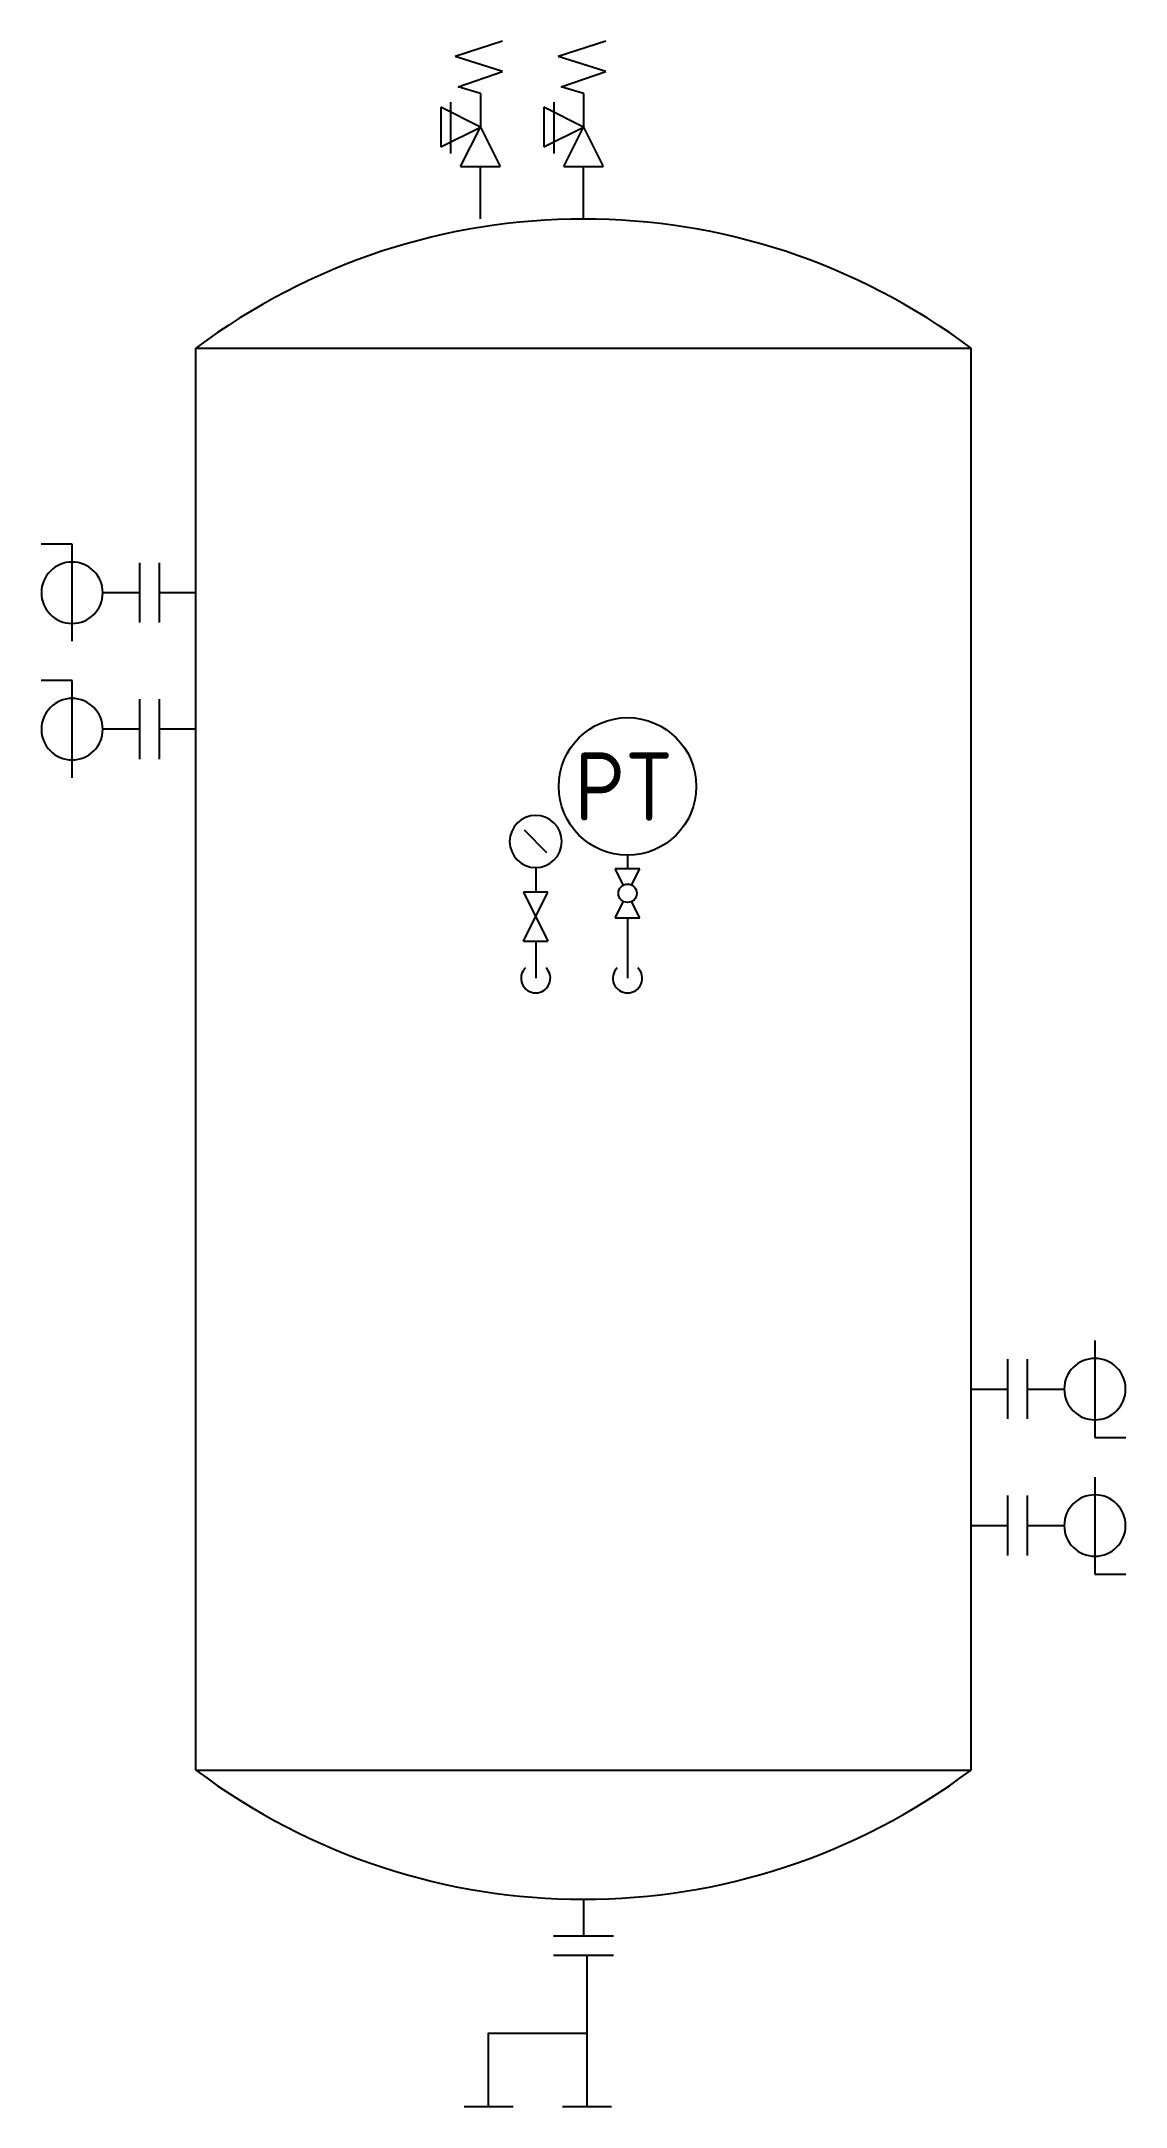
# Model space of a CAD drawing. Header units: millimetres. Extents: x -418 to 883, y -30 to 1351.
# Drawn here: x -272.3 to -240.5, y 1047 to 1107.6 of the extents above; entities that cross this region are included whole.
import ezdxf
from ezdxf.enums import TextEntityAlignment as Align

# ---------------------------------------------------------------- set-up
doc = ezdxf.new("R2010")
doc.units = ezdxf.units.MM
doc.header["$LTSCALE"] = 10
for name, color, linetype in [('M-CWTR-VAVE', 2, 'Continuous'), ('M6-F01$0$M-CWTR-VAVE', 3, 'Continuous'), ('U-CDA-EQ', 22, 'Continuous'), ('U-CDA-PIPE', 203, 'Continuous'), ('U-CDA-TXT', 3, 'Continuous'), ('U-CDA-V', 2, 'Continuous'), ('U-CW-V', 3, 'Continuous'), ('U-PCW-VALVE', 2, 'Continuous')]:
    doc.layers.add(name, color=color, linetype=linetype)
doc.styles.add('AA-TXT', font='isocp.shx', dxfattribs={"bigfont": 'chineset.shx'})

msp = doc.modelspace()

# ---------------------------------------------------------------- texts
at = {"layer": 'U-PCW-VALVE', "style": 'AA-TXT'}
msp.add_text('PT', height=2, dxfattribs=at).set_placement((-255.202, 1085.731), align=Align.MIDDLE)

# ---------------------------------------------------------------- blocks, each defined once
blk = doc.blocks.new('A$C05D23F1C')
at = {"layer": 'U-CW-V', "color": 2}
for p, q in [((1.25, 0), (1.25, 3.951)), ((1.25, 3.951), (2.503, 3.951))]:
    blk.add_line(p, q, dxfattribs=at)
blk.add_circle((1.25, 1.975), 1.25, dxfattribs=at)
blk = doc.blocks.new('A$C66643FB5')
at = {"layer": 'U-CW-V', "color": 2}
for p, q in [((0.604, 5.11), (1.523, 6.03)), ((1.062, 4.506), (1.062, 3.504)), ((1.562, 3.504), (0.562, 1.505)), ((1.562, 1.505), (0.562, 3.504)), ((0.562, 3.504), (1.562, 3.504)), ((1.562, 1.505), (0.562, 1.505)), ((1.062, 1.505), (1.062, 0))]:
    blk.add_line(p, q, dxfattribs=at)
blk.add_circle((1.062, 5.568), 1.062, dxfattribs=at)

# ---------------------------------------------------------------- linework, layer by layer
at = {"layer": 'M-CWTR-VAVE'}
for p, q in [((-258.755, 1107.569), (-260.148, 1107.127)), ((-255.732, 1107.569), (-257.125, 1107.127)), ((-258.755, 1106.685), (-260.148, 1107.127)), ((-260.057, 1106.235), (-258.755, 1106.685)), ((-255.732, 1106.685), (-257.125, 1107.127)), ((-257.035, 1106.235), (-255.732, 1106.685)), ((-259.406, 1106.04), (-260.057, 1106.235)), ((-259.406, 1106.04), (-259.406, 1105.057)), ((-256.384, 1106.04), (-257.035, 1106.235)), ((-256.384, 1106.04), (-256.384, 1105.057)), ((-260.567, 1105.638), (-260.567, 1104.477)), ((-259.406, 1105.057), (-260.567, 1105.638)), ((-260.278, 1105.783), (-260.278, 1104.283)), ((-257.544, 1105.638), (-257.544, 1104.477)), ((-256.384, 1105.057), (-257.544, 1105.638)), ((-257.256, 1105.783), (-257.256, 1104.283)), ((-260.567, 1104.477), (-259.406, 1105.057)), ((-259.987, 1103.897), (-259.406, 1105.057)), ((-259.406, 1105.057), (-258.826, 1103.897)), ((-257.544, 1104.477), (-256.384, 1105.057)), ((-256.964, 1103.897), (-256.384, 1105.057)), ((-256.384, 1105.057), (-255.803, 1103.897)), ((-259.987, 1103.897), (-258.826, 1103.897)), ((-256.964, 1103.897), (-255.803, 1103.897))]:
    msp.add_line(p, q, dxfattribs=at)
at = {"layer": 'M6-F01$0$M-CWTR-VAVE'}
for p, q in [((-259.406, 1102.362), (-259.406, 1103.897)), ((-256.384, 1102.362), (-256.384, 1103.897))]:
    msp.add_line(p, q, dxfattribs=at)
at = {"layer": 'U-CDA-EQ'}
for p, q in [((-267.748, 1098.574), (-245.019, 1098.574)), ((-267.748, 1056.902), (-267.748, 1098.574)), ((-245.019, 1056.902), (-245.019, 1098.574)), ((-267.748, 1091.408), (-268.828, 1091.408)), ((-267.748, 1087.408), (-268.828, 1087.408)), ((-245.019, 1068.068), (-243.939, 1068.068)), ((-245.019, 1064.068), (-243.939, 1064.068)), ((-267.748, 1056.902), (-245.019, 1056.902)), ((-256.384, 1053.114), (-256.384, 1052.034)), ((-256.284, 1051.466), (-256.284, 1047.036))]:
    msp.add_line(p, q, dxfattribs=at)
msp.add_lwpolyline([(-259.165, 1047.036), (-259.165, 1049.196), (-256.284, 1049.196)], dxfattribs=at)
for centre, start, end in [((-256.384, 1083.42), 53.1301, 126.8699), ((-256.384, 1072.056), 233.1301, 306.8699)]:
    msp.add_arc(centre, 18.941, start, end, dxfattribs=at)
at = {"layer": 'U-CDA-PIPE'}
for p, q in [((-269.397, 1091.408), (-270.477, 1091.408)), ((-269.397, 1087.408), (-270.477, 1087.408)), ((-243.37, 1068.068), (-242.29, 1068.068)), ((-243.37, 1064.068), (-242.29, 1064.068))]:
    msp.add_line(p, q, dxfattribs=at)
at = {"layer": 'U-CDA-V'}
for p, q in [((-269.397, 1092.284), (-269.397, 1090.531)), ((-268.828, 1092.284), (-268.828, 1090.531)), ((-269.397, 1088.284), (-269.397, 1086.531)), ((-268.828, 1088.284), (-268.828, 1086.531)), ((-254.732, 1083.32), (-255.452, 1083.32)), ((-255.213, 1082.841), (-255.452, 1083.32)), ((-254.972, 1082.841), (-254.732, 1083.32)), ((-255.452, 1081.88), (-255.213, 1082.358)), ((-254.732, 1081.88), (-254.972, 1082.358)), ((-255.452, 1081.88), (-254.732, 1081.88)), ((-243.939, 1067.192), (-243.939, 1068.945)), ((-243.37, 1067.192), (-243.37, 1068.945)), ((-243.939, 1063.192), (-243.939, 1064.945)), ((-243.37, 1063.192), (-243.37, 1064.945)), ((-255.507, 1052.034), (-257.26, 1052.034)), ((-255.507, 1051.466), (-257.26, 1051.466)), ((-258.445, 1047.036), (-259.885, 1047.036)), ((-255.564, 1047.036), (-257.004, 1047.036))]:
    msp.add_line(p, q, dxfattribs=at)
msp.add_circle((-255.092, 1082.6), 0.27, dxfattribs=at)
for centre in [(-257.785, 1080.108), (-255.092, 1080.108)]:
    msp.add_arc(centre, 0.43, 134.70586, 45.29414, dxfattribs=at)
at = {"layer": 'U-PCW-VALVE'}
for p, q in [((-255.092, 1083.715), (-255.092, 1083.32)), ((-255.092, 1081.88), (-255.092, 1080.108))]:
    msp.add_line(p, q, dxfattribs=at)
msp.add_circle((-255.092, 1085.731), 2.016, dxfattribs=at)

# ---------------------------------------------------------------- block references
at = {"layer": 'U-CDA-TXT', "xscale": -0.7199999999999819}
for name, p, yscale, zscale in [('A$C05D23F1C', (-270.477, 1089.986), 0.7199999999999819, 0.7199999999999819), ('A$C05D23F1C', (-270.477, 1085.986), 0.7199999999999819, 0.7199999999999819), ('A$C66643FB5', (-257.02, 1080.108), 0.7200000000000046, 0.7199999999999989)]:
    msp.add_blockref(name, p, dxfattribs=dict(at, yscale=yscale, zscale=zscale))
at = {"layer": 'U-CDA-TXT', "xscale": -0.7199999999999819, "yscale": 0.7200000000000046, "zscale": 0.7199999999999989, "rotation": 180}
for p in [(-242.29, 1069.49), (-242.29, 1065.49)]:
    msp.add_blockref('A$C05D23F1C', p, dxfattribs=at)

msp.set_redraw_order([(e.dxf.handle, doc.entitydb.next_handle()) for e in msp.query("TEXT MTEXT ATTDEF DIMENSION ARC_DIMENSION")])  # texts and dimensions are drawn at this point

doc.saveas('drawing.dxf')
